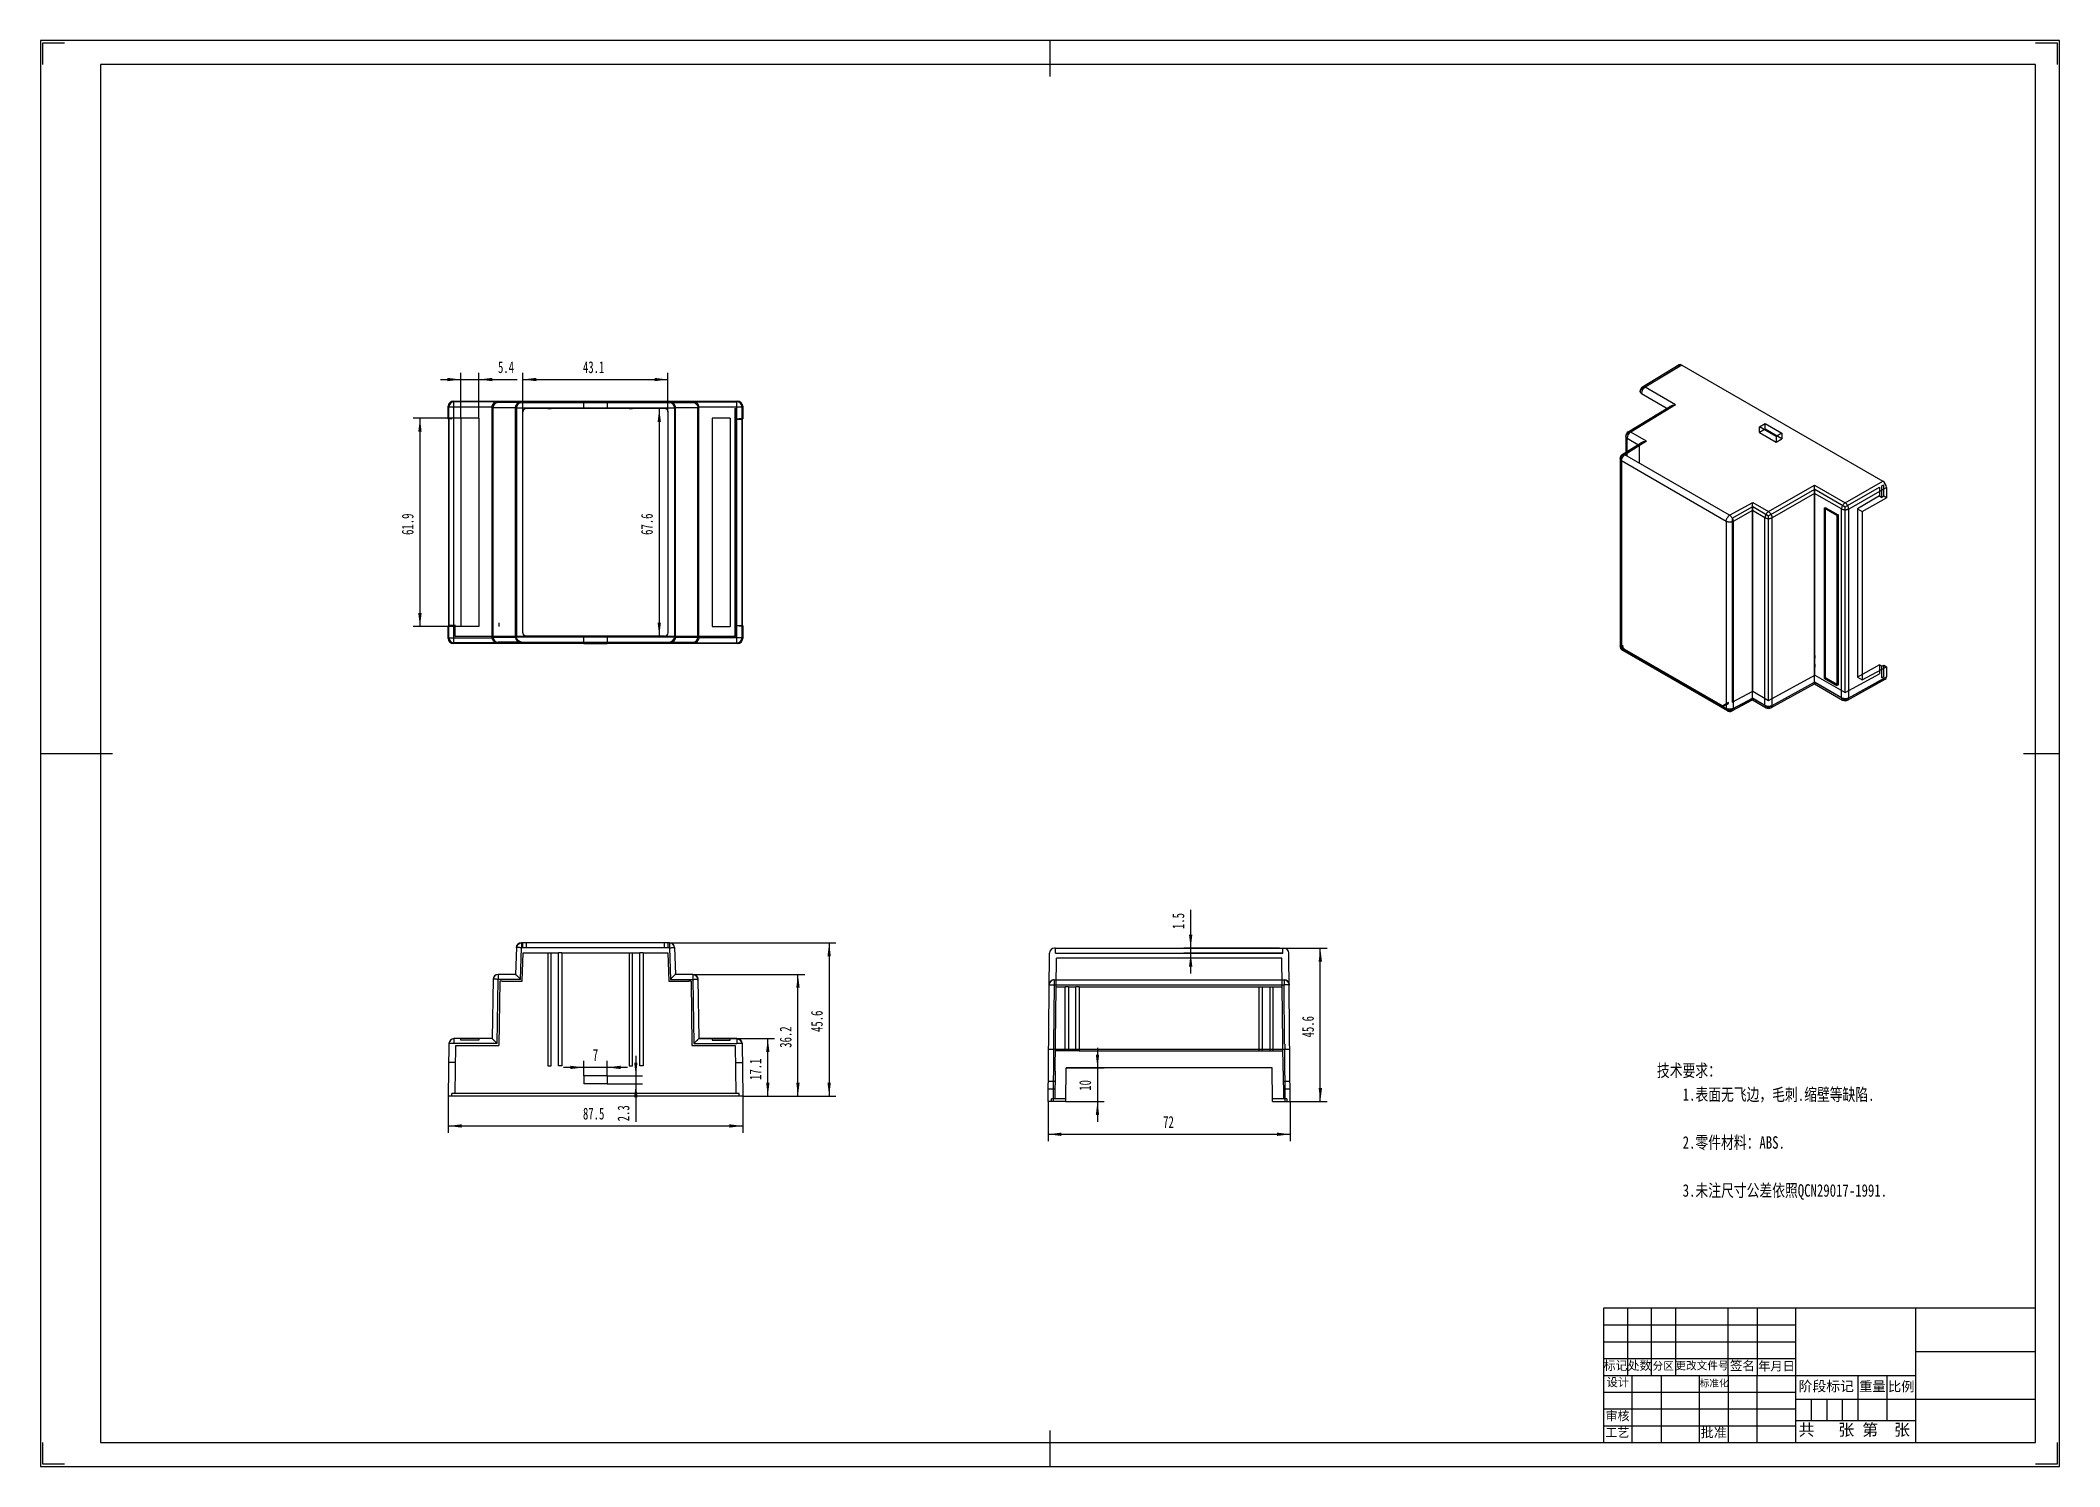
# Model space of a CAD drawing. Header units: millimetres. Extents: x 704 to 1304, y -297 to 126.
import ezdxf

# ---------------------------------------------------------------- set-up
doc = ezdxf.new("R2010")
doc.units = ezdxf.units.MM
doc.layers.get('0').update_dxf_attribs({"lineweight": 0})
for name, color, linetype, lineweight in [('CAXA3', 7, 'Continuous', 25), ('CAXA4', 3, 'Continuous', 25), ('图框_内框线', 5, 'Continuous', 50), ('图框_外框线', 7, 'Continuous', 0), ('图框_标题栏文字', 6, 'Continuous', 0), ('图框_角线', 5, 'Continuous', 140)]:
    doc.layers.add(name, color=color, linetype=linetype, lineweight=lineweight)
doc.styles.add('UserTxtStyle1', font='', dxfattribs={"width": 0.75})
doc.styles.add('工程字', font='')
doc.styles.add('标准', font='', dxfattribs={"width": 0.667})
doc.styles.get('UserTxtStyle1').set_extended_font_data('SimSun')
doc.styles.get('工程字').set_extended_font_data('FangSong_GB2312')
doc.styles.get('标准').set_extended_font_data('FangSong_GB2312')
doc.dimstyles.new('标准', dxfattribs={"dimtxt": 3.5, "dimasz": 4, "dimexe": 2, "dimexo": 0, "dimtad": 1, "dimdsep": 46, "dimtxsty": '标准', "dimcen": 0, "dimdle": 6, "dimazin": 2, "dimtfac": 1, "dimtdec": 3, "dimtmove": 0, "dimatfit": 3, "dimfxl": 0, "dimtolj": 1, "dimtzin": 0, "dimarcsym": 0})

msp = doc.modelspace()

# ---------------------------------------------------------------- texts
at = {"color": 0, "linetype": 'Continuous', "lineweight": 25, "char_height": 3.71614, "attachment_point": 1, "style": 'UserTxtStyle1'}
for s, insert in [('\\fSimSun|b0|i0|p34;技术要求：', (1183.92, -177.778)), ('\\fSimSun|b0|i0|p34;1.表面无飞边，毛刺.缩壁等缺陷.', (1191.572, -184.906)), ('\\fSimSun|b0|i0|p34;2.零件材料：ABS.', (1191.572, -199.161)), ('\\fSimSun|b0|i0|p34;3.未注尺寸公差依照QCN29017-1991.', (1191.572, -213.416))]:
    msp.add_mtext(s, dxfattribs=dict(at, insert=insert))
at = {"layer": '图框_标题栏文字', "color": 0, "linetype": 'Continuous', "lineweight": 25, "attachment_point": 1, "style": '工程字'}
for s, insert, char_height in [('\\fFangSong_GB2312|b0|i0|p34;标记', (1168.078, -266.022), 2.59095), ('\\fFangSong_GB2312|b0|i0|p34;处数', (1175.235, -266.02), 2.58189), ('\\fFangSong_GB2312|b0|i0|p34;分区', (1182.636, -266.247), 2.31214), ('\\fFangSong_GB2312|b0|i0|p34;更改文件号', (1189.392, -266.156), 2.32031), ('\\fFangSong_GB2312|b0|i0|p34;签名', (1205.602, -265.971), 2.72362), ('\\fFangSong_GB2312|b0|i0|p34;年月日', (1214.018, -266.123), 2.6632), ('\\fFangSong_GB2312|b0|i0|p34;设计', (1168.98, -271.047), 2.45002), ('\\fFangSong_GB2312|b0|i0|p34;标准化', (1196.645, -271.512), 2.03993), ('\\fFangSong_GB2312|b0|i0|p34;阶段标记', (1225.992, -271.924), 3.02236), ('\\fFangSong_GB2312|b0|i0|p34;重量', (1244.005, -272.041), 2.8831), ('\\fFangSong_GB2312|b0|i0|p34;比例', (1252.584, -272.089), 2.88652), ('\\fFangSong_GB2312|b0|i0|p34;审核', (1168.639, -280.976), 2.62082), ('\\fFangSong_GB2312|b0|i0|p34;工艺', (1168.567, -285.92), 2.62082), ('\\fFangSong_GB2312|b0|i0|p34;批准', (1196.908, -285.774), 2.85479), ('\\fFangSong_GB2312|b0|i0|p34;共   张 第  张', (1226.004, -284.654), 3.47146)]:
    msp.add_mtext(s, dxfattribs=dict(at, insert=insert, char_height=char_height))

# ---------------------------------------------------------------- blocks, each defined once
blk = doc.blocks.new('*CAXBLOCK01')
at = {"layer": 'CAXA4', "linetype": 'Continuous', "lineweight": 25}
for points in [[(816.33, 14.2), (815.83, 10.2), (816.83, 10.2)], [(816.33, -47.7), (815.83, -43.7), (816.83, -43.7)]]:
    blk.add_hatch(color=0, dxfattribs=at).paths.add_polyline_path(points, flags=0)
at = {"layer": 'CAXA4', "color": 0, "linetype": 'Continuous', "lineweight": 25}
for p, q in [((828.44, 14.2), (814.33, 14.2)), ((816.33, 14.2), (816.33, -47.7)), ((828.44, -47.7), (814.33, -47.7))]:
    blk.add_line(p, q, dxfattribs=at)
at = {"layer": 'CAXA4', "color": 0, "linetype": 'Continuous', "lineweight": 25, "insert": (810.91, -20.47), "char_height": 3.5, "attachment_point": 1, "rotation": 90, "style": '标准'}
blk.add_mtext('\\fFangSong_GB2312|b0|i0|p34;61.9', dxfattribs=at)
blk = doc.blocks.new('*CAXBLOCK12')
at = {"layer": 'CAXA4', "linetype": 'Continuous', "lineweight": 25}
for points in [[(828.44, 25.7), (824.44, 25.2), (824.44, 26.2)], [(833.84, 25.7), (837.84, 25.2), (837.84, 26.2)]]:
    blk.add_hatch(color=0, dxfattribs=at).paths.add_polyline_path(points, flags=0)
at = {"layer": 'CAXA4', "color": 0, "linetype": 'Continuous', "lineweight": 25}
for p, q in [((822.44, 25.7), (845.19, 25.7)), ((828.44, 14.2), (828.44, 27.7)), ((833.84, 14.2), (833.84, 27.7))]:
    blk.add_line(p, q, dxfattribs=at)
at = {"layer": 'CAXA4', "color": 0, "linetype": 'Continuous', "lineweight": 25, "insert": (839.52, 31.12), "char_height": 3.5, "attachment_point": 1, "style": '标准'}
blk.add_mtext('\\fFangSong_GB2312|b0|i0|p34;5.4', dxfattribs=at)
blk = doc.blocks.new('*CAXBLOCK23')
at = {"layer": 'CAXA4', "linetype": 'Continuous', "lineweight": 25}
for points in [[(846.94, 25.7), (850.94, 25.2), (850.94, 26.2)], [(890.04, 25.7), (886.04, 25.2), (886.04, 26.2)]]:
    blk.add_hatch(color=0, dxfattribs=at).paths.add_polyline_path(points, flags=0)
at = {"layer": 'CAXA4', "color": 0, "linetype": 'Continuous', "lineweight": 25}
for p, q in [((846.94, 16.05), (846.94, 27.7)), ((846.94, 25.7), (890.04, 25.7)), ((890.04, 16.05), (890.04, 27.7))]:
    blk.add_line(p, q, dxfattribs=at)
at = {"layer": 'CAXA4', "color": 0, "linetype": 'Continuous', "lineweight": 25, "insert": (864.77, 31.12), "char_height": 3.5, "attachment_point": 1, "style": '标准'}
blk.add_mtext('\\fFangSong_GB2312|b0|i0|p34;43.1', dxfattribs=at)
blk = doc.blocks.new('*CAXBLOCK34')
at = {"layer": 'CAXA4', "linetype": 'Continuous', "lineweight": 25}
for points in [[(887.44, 17.05), (886.94, 13.05), (887.94, 13.05)], [(887.44, -50.55), (886.94, -46.55), (887.94, -46.55)]]:
    blk.add_hatch(color=0, dxfattribs=at).paths.add_polyline_path(points, flags=0)
at = {"layer": 'CAXA4', "color": 0, "linetype": 'Continuous', "lineweight": 25}
for p, q in [((889.04, 17.05), (885.44, 17.05)), ((887.44, 17.05), (887.44, -50.55)), ((889.04, -50.55), (885.44, -50.55))]:
    blk.add_line(p, q, dxfattribs=at)
at = {"layer": 'CAXA4', "color": 0, "linetype": 'Continuous', "lineweight": 25, "insert": (882.02, -20.47), "char_height": 3.5, "attachment_point": 1, "rotation": 90, "style": '标准'}
blk.add_mtext('\\fFangSong_GB2312|b0|i0|p34;67.6', dxfattribs=at)
blk = doc.blocks.new('*CAXBLOCK45')
at = {"layer": 'CAXA4', "linetype": 'Continuous', "lineweight": 25}
for points in [[(919.7, -170.16), (920.2, -174.16), (919.2, -174.16)], [(919.7, -187.26), (920.2, -183.26), (919.2, -183.26)]]:
    blk.add_hatch(color=0, dxfattribs=at).paths.add_polyline_path(points, flags=0)
at = {"layer": 'CAXA4', "color": 0, "linetype": 'Continuous', "lineweight": 25}
for p, q in [((899.19, -170.16), (921.7, -170.16)), ((919.7, -187.26), (919.7, -170.16)), ((912.24, -187.26), (921.7, -187.26))]:
    blk.add_line(p, q, dxfattribs=at)
at = {"layer": 'CAXA4', "color": 0, "linetype": 'Continuous', "lineweight": 25, "insert": (914.28, -182.43), "char_height": 3.5, "attachment_point": 1, "rotation": 90, "style": '标准'}
blk.add_mtext('\\fFangSong_GB2312|b0|i0|p34;17.1', dxfattribs=at)
blk = doc.blocks.new('*CAXBLOCK56')
at = {"layer": 'CAXA4', "linetype": 'Continuous', "lineweight": 25}
for points in [[(928.66, -151.06), (929.16, -155.06), (928.16, -155.06)], [(928.66, -187.26), (929.16, -183.26), (928.16, -183.26)]]:
    blk.add_hatch(color=0, dxfattribs=at).paths.add_polyline_path(points, flags=0)
at = {"layer": 'CAXA4', "color": 0, "linetype": 'Continuous', "lineweight": 25}
for p, q in [((897.44, -151.06), (930.66, -151.06)), ((928.66, -187.26), (928.66, -151.06)), ((912.24, -187.26), (930.66, -187.26))]:
    blk.add_line(p, q, dxfattribs=at)
at = {"layer": 'CAXA4', "color": 0, "linetype": 'Continuous', "lineweight": 25, "insert": (923.24, -172.88), "char_height": 3.5, "attachment_point": 1, "rotation": 90, "style": '标准'}
blk.add_mtext('\\fFangSong_GB2312|b0|i0|p34;36.2', dxfattribs=at)
blk = doc.blocks.new('*CAXBLOCK67')
at = {"layer": 'CAXA4', "linetype": 'Continuous', "lineweight": 25}
for points in [[(937.93, -141.66), (937.43, -145.66), (938.43, -145.66)], [(937.93, -187.26), (937.43, -183.26), (938.43, -183.26)]]:
    blk.add_hatch(color=0, dxfattribs=at).paths.add_polyline_path(points, flags=0)
at = {"layer": 'CAXA4', "color": 0, "linetype": 'Continuous', "lineweight": 25}
for p, q in [((890.49, -141.66), (939.93, -141.66)), ((937.93, -141.66), (937.93, -187.26)), ((912.24, -187.26), (939.93, -187.26))]:
    blk.add_line(p, q, dxfattribs=at)
at = {"layer": 'CAXA4', "color": 0, "linetype": 'Continuous', "lineweight": 25, "insert": (932.51, -168.18), "char_height": 3.5, "attachment_point": 1, "rotation": 90, "style": '标准'}
blk.add_mtext('\\fFangSong_GB2312|b0|i0|p34;45.6', dxfattribs=at)
blk = doc.blocks.new('*CAXBLOCK78')
at = {"layer": 'CAXA4', "linetype": 'Continuous', "lineweight": 25}
for points in [[(824.74, -196.11), (828.74, -196.61), (828.74, -195.61)], [(912.24, -196.11), (908.24, -196.61), (908.24, -195.61)]]:
    blk.add_hatch(color=0, dxfattribs=at).paths.add_polyline_path(points, flags=0)
at = {"layer": 'CAXA4', "color": 0, "linetype": 'Continuous', "lineweight": 25}
for p, q in [((824.74, -187.26), (824.74, -198.11)), ((912.24, -187.26), (912.24, -198.11)), ((824.74, -196.11), (912.24, -196.11))]:
    blk.add_line(p, q, dxfattribs=at)
at = {"layer": 'CAXA4', "color": 0, "linetype": 'Continuous', "lineweight": 25, "insert": (864.77, -190.69), "char_height": 3.5, "attachment_point": 1, "style": '标准'}
blk.add_mtext('\\fFangSong_GB2312|b0|i0|p34;87.5', dxfattribs=at)
blk = doc.blocks.new('*CAXBLOCK89')
at = {"layer": 'CAXA4', "linetype": 'Continuous', "lineweight": 25}
for points in [[(864.99, -178.71), (860.99, -178.21), (860.99, -179.21)], [(871.99, -178.71), (875.99, -178.21), (875.99, -179.21)]]:
    blk.add_hatch(color=0, dxfattribs=at).paths.add_polyline_path(points, flags=0)
at = {"layer": 'CAXA4', "color": 0, "linetype": 'Continuous', "lineweight": 25}
for p, q in [((877.99, -178.71), (858.99, -178.71)), ((864.99, -181.26), (864.99, -176.71)), ((871.99, -181.26), (871.99, -176.71))]:
    blk.add_line(p, q, dxfattribs=at)
at = {"layer": 'CAXA4', "color": 0, "linetype": 'Continuous', "lineweight": 25, "insert": (867.69, -173.29), "char_height": 3.5, "attachment_point": 1, "style": '标准'}
blk.add_mtext('\\fFangSong_GB2312|b0|i0|p34;7', dxfattribs=at)
blk = doc.blocks.new('*CAXBLOCK910')
at = {"layer": 'CAXA4', "linetype": 'Continuous', "lineweight": 25}
for points in [[(880.48, -181.26), (879.98, -177.26), (880.98, -177.26)], [(880.48, -183.56), (879.98, -187.56), (880.98, -187.56)]]:
    blk.add_hatch(color=0, dxfattribs=at).paths.add_polyline_path(points, flags=0)
at = {"layer": 'CAXA4', "color": 0, "linetype": 'Continuous', "lineweight": 25}
for p, q in [((880.48, -175.26), (880.48, -194.91)), ((871.99, -181.26), (882.48, -181.26)), ((871.99, -183.56), (882.48, -183.56))]:
    blk.add_line(p, q, dxfattribs=at)
at = {"layer": 'CAXA4', "color": 0, "linetype": 'Continuous', "lineweight": 25, "insert": (875.06, -194.73), "char_height": 3.5, "attachment_point": 1, "rotation": 90, "style": '标准'}
blk.add_mtext('\\fFangSong_GB2312|b0|i0|p34;2.3', dxfattribs=at)
blk = doc.blocks.new('*CAXBLOCK1011')
at = {"layer": 'CAXA4', "linetype": 'Continuous', "lineweight": 25}
for points in [[(1017.67, -178.88), (1017.17, -174.88), (1018.17, -174.88)], [(1017.67, -188.88), (1017.17, -192.88), (1018.17, -192.88)]]:
    blk.add_hatch(color=0, dxfattribs=at).paths.add_polyline_path(points, flags=0)
at = {"layer": 'CAXA4', "color": 0, "linetype": 'Continuous', "lineweight": 25}
for p, q in [((1017.67, -172.88), (1017.67, -194.88)), ((1008.32, -178.88), (1019.67, -178.88)), ((1008.22, -188.88), (1019.67, -188.88))]:
    blk.add_line(p, q, dxfattribs=at)
at = {"layer": 'CAXA4', "color": 0, "linetype": 'Continuous', "lineweight": 25, "insert": (1012.25, -185.65), "char_height": 3.5, "attachment_point": 1, "rotation": 90, "style": '标准'}
blk.add_mtext('\\fFangSong_GB2312|b0|i0|p34;10', dxfattribs=at)
blk = doc.blocks.new('*CAXBLOCK1112')
at = {"layer": 'CAXA4', "linetype": 'Continuous', "lineweight": 25}
for points in [[(1002.97, -198.59), (1006.97, -199.09), (1006.97, -198.09)], [(1074.97, -198.59), (1070.97, -199.09), (1070.97, -198.09)]]:
    blk.add_hatch(color=0, dxfattribs=at).paths.add_polyline_path(points, flags=0)
at = {"layer": 'CAXA4', "color": 0, "linetype": 'Continuous', "lineweight": 25}
for p, q in [((1002.97, -188.88), (1002.97, -200.59)), ((1074.97, -188.88), (1074.97, -200.59)), ((1002.97, -198.59), (1074.97, -198.59))]:
    blk.add_line(p, q, dxfattribs=at)
at = {"layer": 'CAXA4', "color": 0, "linetype": 'Continuous', "lineweight": 25, "insert": (1037.19, -193.17), "char_height": 3.5, "attachment_point": 1, "style": '标准'}
blk.add_mtext('\\fFangSong_GB2312|b0|i0|p34;72', dxfattribs=at)
blk = doc.blocks.new('*CAXBLOCK1213')
at = {"layer": 'CAXA4', "linetype": 'Continuous', "lineweight": 25}
for points in [[(1083.89, -143.28), (1084.39, -147.28), (1083.39, -147.28)], [(1083.89, -188.88), (1084.39, -184.88), (1083.39, -184.88)]]:
    blk.add_hatch(color=0, dxfattribs=at).paths.add_polyline_path(points, flags=0)
at = {"layer": 'CAXA4', "color": 0, "linetype": 'Continuous', "lineweight": 25}
for p, q in [((1071.77, -143.28), (1085.89, -143.28)), ((1083.89, -188.88), (1083.89, -143.28)), ((1074.97, -188.88), (1085.89, -188.88))]:
    blk.add_line(p, q, dxfattribs=at)
at = {"layer": 'CAXA4', "color": 0, "linetype": 'Continuous', "lineweight": 25, "insert": (1078.47, -169.8), "char_height": 3.5, "attachment_point": 1, "rotation": 90, "style": '标准'}
blk.add_mtext('\\fFangSong_GB2312|b0|i0|p34;45.6', dxfattribs=at)
blk = doc.blocks.new('*CAXBLOCK1314')
at = {"layer": 'CAXA4', "linetype": 'Continuous', "lineweight": 25}
for points in [[(1045.37, -143.28), (1045.87, -139.28), (1044.87, -139.28)], [(1045.37, -144.78), (1045.87, -148.78), (1044.87, -148.78)]]:
    blk.add_hatch(color=0, dxfattribs=at).paths.add_polyline_path(points, flags=0)
at = {"layer": 'CAXA4', "color": 0, "linetype": 'Continuous', "lineweight": 25}
for p, q in [((1045.37, -150.78), (1045.37, -131.93)), ((1071.77, -143.28), (1043.37, -143.28)), ((1072.77, -144.78), (1043.37, -144.78))]:
    blk.add_line(p, q, dxfattribs=at)
at = {"layer": 'CAXA4', "color": 0, "linetype": 'Continuous', "lineweight": 25, "insert": (1039.95, -137.6), "char_height": 3.5, "attachment_point": 1, "rotation": 90, "style": '标准'}
blk.add_mtext('\\fFangSong_GB2312|b0|i0|p34;1.5', dxfattribs=at)

# ---------------------------------------------------------------- dimensions: what is measured, and where the dimension line sits
at = {"layer": 'CAXA4'}
for base, p1, p2, text, picture, middle in [((842.266, 25.695), (828.443, 14.203), (833.843, 14.203), '\\fFangSong_GB2312;5.4', '*CAXBLOCK12', (842.266, 28.718)), ((868.493, -178.71), (871.993, -181.26), (864.993, -181.26), '\\fFangSong_GB2312;7', '*CAXBLOCK89', (868.493, -175.687)), ((868.493, -196.107), (824.743, -187.26), (912.243, -187.26), '\\fFangSong_GB2312;87.5', '*CAXBLOCK78', (868.493, -193.085)), ((1038.966, -198.592), (1002.966, -188.876), (1074.966, -188.876), '\\fFangSong_GB2312;72', '*CAXBLOCK1112', (1038.966, -195.57))]:
    dim = msp.add_linear_dim(base=base, p1=p1, p2=p2, text=text, dimstyle='标准', dxfattribs=at)
    dim.commit()
    dim.dimension.update_dxf_attribs({"geometry": picture, "text_midpoint": middle})
for base, p1, p2, angle, text, picture, middle in [((868.493, 25.695), (846.943, 16.053), (890.043, 16.053), 180, '\\fFangSong_GB2312;43.1', '*CAXBLOCK23', (868.493, 28.718)), ((816.335, -16.747), (828.443, 14.203), (828.443, -47.697), 90, '\\fFangSong_GB2312;61.9', '*CAXBLOCK01', (813.312, -16.747)), ((887.44, -16.747), (889.043, 17.053), (889.043, -50.547), 270, '\\fFangSong_GB2312;67.6', '*CAXBLOCK34', (884.418, -16.747)), ((1045.37, -134.852), (1072.766, -144.776), (1071.766, -143.276), 90, '\\fFangSong_GB2312;1.5', '*CAXBLOCK1314', (1042.347, -134.852)), ((937.93, -164.46), (890.492, -141.66), (912.243, -187.26), 270, '\\fFangSong_GB2312;45.6', '*CAXBLOCK67', (934.907, -164.46)), ((1083.886, -166.076), (1074.966, -188.876), (1071.766, -143.276), 90, '\\fFangSong_GB2312;45.6', '*CAXBLOCK1213', (1080.864, -166.076)), ((928.658, -169.16), (912.243, -187.26), (897.442, -151.06), 270, '\\fFangSong_GB2312;36.2', '*CAXBLOCK56', (925.636, -169.16)), ((919.703, -178.71), (912.243, -187.26), (899.192, -170.16), 270, '\\fFangSong_GB2312;17.1', '*CAXBLOCK45', (916.68, -178.71)), ((1017.67, -183.876), (1008.316, -178.876), (1008.216, -188.876), 270, '\\fFangSong_GB2312;10', '*CAXBLOCK1011', (1014.648, -183.876)), ((880.476, -191.983), (871.993, -181.26), (871.993, -183.56), 90, '\\fFangSong_GB2312;2.3', '*CAXBLOCK910', (877.453, -191.983))]:
    dim = msp.add_linear_dim(base=base, p1=p1, p2=p2, angle=angle, text=text, dimstyle='标准', dxfattribs=at)
    dim.commit()
    dim.dimension.update_dxf_attribs({"geometry": picture, "text_midpoint": middle})

# ---------------------------------------------------------------- linework, layer by layer
at = {"color": 0, "linetype": 'Continuous', "lineweight": 25}
for p, q in [((1190.525, 30.05), (1179.619, 23.46)), ((1190.223, 29.369), (1179.321, 22.781)), ((1191.284, 29.981), (1180.384, 23.395)), ((1191.284, 29.981), (1251.035, -4.515)), ((826.242, 19.253), (826.443, 19.094)), ((826.242, 19.253), (910.743, 19.253)), ((826.443, -52.589), (826.443, 19.094)), ((839.271, 19.094), (826.443, 19.094)), ((839.271, 19.094), (839.543, 18.9)), ((846.196, 18.9), (839.543, 18.9)), ((846.196, 18.9), (846.493, 18.805)), ((890.492, 18.805), (846.493, 18.805)), ((864.993, 17.142), (864.993, 19.215)), ((864.993, 19.215), (871.993, 19.215)), ((871.993, 19.192), (864.993, 19.192)), ((871.993, 19.215), (871.993, 17.142)), ((890.492, 18.805), (890.789, 18.9)), ((890.789, 18.9), (897.442, 18.9)), ((897.442, 18.9), (897.714, 19.094)), ((897.714, 19.094), (910.542, 19.094)), ((910.542, 19.094), (910.743, 19.253)), ((910.542, -52.589), (910.542, 19.094)), ((1189.455, 18.158), (1176.142, 10.091)), ((1179.334, 21.564), (1187.36, 16.931)), ((1189.455, 18.158), (1180.384, 23.395)), ((824.743, 14.003), (824.743, 17.753)), ((824.743, 17.753), (824.943, 17.594)), ((824.871, 13.903), (824.743, 14.003)), ((825.793, 14.003), (824.743, 14.003)), ((824.871, 13.903), (824.871, -47.397)), ((824.943, -51.089), (824.943, 17.594)), ((824.943, 17.594), (837.793, 17.594)), ((828.443, 14.203), (828.443, -47.697)), ((833.843, 14.203), (828.443, 14.203)), ((833.843, 14.203), (833.843, -47.697)), ((837.793, -51.089), (837.793, 17.594)), ((837.793, 17.579), (838.043, 17.4)), ((838.043, -50.895), (838.043, 17.4)), ((838.043, 17.4), (844.743, 17.4)), ((844.743, -50.895), (844.743, 17.4)), ((844.743, 17.386), (844.994, 17.305)), ((844.994, 17.305), (844.994, -50.799)), ((844.994, 17.305), (891.991, 17.305)), ((846.943, -49.562), (846.943, 16.053)), ((889.043, 17.053), (847.943, 17.053)), ((854.293, 17.111), (855.293, 17.111)), ((858.493, 17.111), (857.493, 17.111)), ((871.993, 17.165), (864.993, 17.165)), ((864.993, 17.142), (871.993, 17.142)), ((878.493, 17.111), (879.493, 17.111)), ((882.693, 17.111), (881.693, 17.111)), ((890.043, -49.547), (890.043, 16.053)), ((892.243, 17.386), (891.991, 17.305)), ((891.991, 17.305), (891.991, -50.799)), ((892.242, 17.4), (898.942, 17.4)), ((892.243, -50.895), (892.243, 17.4)), ((899.193, 17.579), (898.942, 17.4)), ((898.942, -50.895), (898.942, 17.4)), ((899.192, 17.594), (912.042, 17.594)), ((899.193, -51.089), (899.193, 17.594)), ((908.543, 14.203), (903.143, 14.203)), ((903.143, 14.203), (903.143, -47.697)), ((908.543, 14.203), (908.543, -47.697)), ((909.999, 17.05), (910.182, 17.195)), ((909.999, -50.544), (909.999, 17.05)), ((910.182, 13.995), (910.064, 13.903)), ((910.064, 13.903), (912.114, 13.903)), ((910.064, 13.903), (910.064, -47.397)), ((910.182, 17.195), (910.182, 13.995)), ((910.182, 13.995), (911.193, 13.995)), ((912.243, 14.003), (911.193, 14.003)), ((912.243, 17.753), (912.042, 17.594)), ((912.042, -51.089), (912.042, 17.594)), ((912.114, 13.903), (912.243, 14.003)), ((912.114, 13.903), (912.114, -47.397)), ((912.243, 17.753), (912.243, 14.003)), ((1187.36, 16.918), (1175.077, 9.476)), ((1187.978, 17.716), (1175.405, 10.099)), ((1214.442, 11.662), (1216.068, 12.62)), ((1216.068, 10.947), (1216.068, 12.62)), ((1216.068, 12.62), (1221.018, 9.763)), ((1178.768, 6.125), (1173.327, 2.712)), ((1173.623, 3.39), (1179.344, 6.978)), ((1180.846, 7.375), (1174.41, 3.338)), ((1174.714, 8.875), (1174.714, 3.162)), ((1175.092, 8.26), (1178.768, 6.137)), ((1175.092, 2.944), (1175.092, 8.26)), ((1180.846, 7.375), (1176.142, 10.091)), ((1178.768, 0.822), (1178.768, 6.137)), ((1214.442, 9.988), (1214.442, 11.662)), ((1219.392, 8.805), (1214.442, 11.662)), ((1216.068, 10.947), (1214.442, 9.988)), ((1214.442, 9.988), (1219.392, 7.131)), ((1221.018, 8.089), (1216.068, 10.947)), ((1221.018, 9.763), (1219.392, 8.805)), ((1219.392, 8.805), (1219.392, 7.131)), ((1219.392, 7.131), (1221.018, 8.089)), ((1221.018, 9.763), (1221.018, 8.089)), ((1172.98, 2.124), (1172.98, -53.483)), ((1173.327, 2.712), (1173.327, -52.895)), ((1173.36, 1.507), (1173.36, -54.1)), ((1205.521, -14.624), (1174.41, 3.338)), ((1217.083, -13.546), (1230.78, -5.701)), ((1230.78, -5.701), (1239.852, -10.938)), ((1239.852, -10.938), (1251.035, -4.515)), ((1250.787, -5.883), (1251.353, -5.556)), ((1250.787, -9.319), (1250.787, -5.883)), ((1251.353, -8.986), (1251.353, -5.556)), ((1205.521, -14.624), (1212.378, -10.83)), ((1212.378, -10.83), (1217.083, -13.546)), ((1217.099, -14.763), (1230.797, -6.918)), ((1230.776, -8.148), (1218.139, -15.385)), ((1230.776, -64.215), (1230.776, -8.135)), ((1238.802, -12.769), (1230.776, -8.135)), ((1230.797, -9.283), (1230.797, -6.918)), ((1230.797, -6.918), (1239.867, -12.155)), ((1230.797, -10.1), (1230.797, -9.283)), ((1230.797, -11.896), (1230.797, -10.1)), ((1230.797, -12.713), (1230.797, -11.896)), ((1239.867, -12.155), (1250.073, -6.294)), ((1252.096, -6.352), (1240.909, -12.777)), ((1250.073, -8.906), (1243.484, -12.689)), ((1244.934, -13.526), (1252.096, -9.414)), ((1250.073, -6.294), (1250.073, -8.906)), ((1250.073, -8.906), (1250.787, -9.319)), ((1251.353, -8.986), (1250.787, -9.319)), ((1252.096, -9.414), (1251.353, -8.986)), ((1252.096, -6.352), (1252.096, -9.414)), ((1204.471, -16.455), (1204.471, -72.062)), ((1206.237, -15.461), (1212.401, -12.051)), ((1206.237, -15.461), (1206.237, -70.195)), ((1212.356, -13.266), (1206.559, -16.474)), ((1206.559, -16.474), (1206.559, -72.081)), ((1212.356, -69.017), (1212.356, -13.254)), ((1216.033, -15.377), (1212.356, -13.254)), ((1212.401, -66.925), (1212.401, -12.051)), ((1212.401, -12.051), (1217.099, -14.763)), ((1216.033, -71.14), (1216.033, -15.377)), ((1217.099, -69.637), (1217.099, -14.763)), ((1218.139, -71.148), (1218.139, -15.385)), ((1230.797, -56.314), (1230.797, -12.713)), ((1233.569, -12.517), (1233.923, -12.313)), ((1233.569, -12.517), (1233.569, -63.059)), ((1237.388, -14.722), (1233.569, -12.517)), ((1233.923, -12.313), (1233.923, -62.854)), ((1233.923, -12.313), (1237.741, -14.517)), ((1237.741, -14.517), (1237.388, -14.722)), ((1237.388, -14.722), (1237.388, -65.263)), ((1237.741, -14.517), (1237.741, -65.059)), ((1238.802, -68.849), (1238.802, -12.769)), ((1239.867, -67.345), (1239.867, -12.155)), ((1240.909, -68.856), (1240.909, -12.777)), ((1243.484, -12.689), (1244.934, -13.526)), ((1243.484, -12.689), (1243.484, -62.741)), ((1244.934, -13.526), (1244.934, -63.578)), ((824.871, -47.397), (824.743, -47.497)), ((824.743, -51.247), (824.743, -47.497)), ((824.743, -47.497), (825.793, -47.497)), ((826.921, -47.397), (824.871, -47.397)), ((826.803, -47.489), (825.793, -47.489)), ((826.803, -47.489), (826.921, -47.397)), ((826.803, -50.689), (826.803, -47.489)), ((833.843, -47.697), (828.443, -47.697)), ((839.814, -46.647), (839.814, -47.647)), ((903.143, -47.697), (908.543, -47.697)), ((910.064, -47.397), (912.114, -47.397)), ((910.182, -47.489), (910.064, -47.397)), ((911.193, -47.489), (910.182, -47.489)), ((910.182, -47.489), (910.182, -50.689)), ((911.193, -47.497), (912.243, -47.497)), ((912.114, -47.397), (912.243, -47.497)), ((912.243, -47.497), (912.243, -51.247)), ((824.943, -51.089), (824.743, -51.247)), ((824.943, -51.089), (837.793, -51.089)), ((826.242, -52.747), (826.443, -52.589)), ((910.743, -52.747), (826.242, -52.747)), ((839.271, -52.589), (826.443, -52.589)), ((826.803, -50.689), (826.986, -50.544)), ((910.182, -50.689), (826.803, -50.689)), ((838.043, -50.895), (837.793, -51.074)), ((838.043, -50.895), (844.743, -50.895)), ((839.271, -52.589), (839.543, -52.395)), ((846.196, -52.395), (839.543, -52.395)), ((844.994, -50.799), (844.743, -50.88)), ((844.994, -50.799), (891.991, -50.799)), ((846.196, -52.395), (846.493, -52.299)), ((846.493, -52.299), (890.492, -52.299)), ((889.043, -50.547), (847.943, -50.547)), ((854.293, -50.606), (855.293, -50.606)), ((858.493, -50.606), (857.493, -50.606)), ((864.993, -50.636), (871.993, -50.636)), ((864.993, -52.71), (864.993, -50.636)), ((871.993, -50.659), (864.993, -50.659)), ((871.993, -52.686), (864.993, -52.686)), ((864.993, -52.71), (871.993, -52.71)), ((871.993, -50.636), (871.993, -52.71)), ((878.493, -50.606), (879.493, -50.606)), ((882.693, -50.606), (881.693, -50.606)), ((890.492, -52.299), (890.789, -52.395)), ((890.789, -52.395), (897.442, -52.395)), ((891.991, -50.799), (892.243, -50.88)), ((892.242, -50.895), (898.942, -50.895)), ((897.442, -52.395), (897.714, -52.589)), ((897.714, -52.589), (910.542, -52.589)), ((898.942, -50.895), (899.193, -51.074)), ((912.042, -51.089), (899.192, -51.089)), ((909.999, -50.544), (910.182, -50.689)), ((910.542, -52.589), (910.743, -52.747)), ((912.042, -51.089), (912.243, -51.247)), ((1173.36, -54.1), (1204.471, -72.062)), ((1173.703, -54.733), (1204.815, -72.695)), ((1203.447, -71.264), (1174.384, -54.486)), ((1174.41, -54.718), (1205.521, -72.68)), ((1230.797, -56.314), (1230.797, -57.13)), ((1230.797, -58.927), (1230.797, -57.13)), ((1230.797, -58.927), (1230.797, -59.743)), ((1230.797, -62.109), (1230.797, -59.743)), ((1250.073, -59.108), (1243.484, -62.741)), ((1244.934, -63.578), (1252.096, -59.629)), ((1250.787, -59.521), (1250.073, -59.108)), ((1250.073, -59.108), (1250.073, -61.721)), ((1250.787, -59.521), (1251.353, -59.201)), ((1250.787, -62.957), (1250.787, -59.521)), ((1251.353, -59.201), (1252.096, -59.629)), ((1251.353, -62.63), (1251.353, -59.201)), ((1252.096, -59.629), (1252.096, -62.691)), ((1217.083, -71.758), (1230.78, -64.23)), ((1217.099, -69.637), (1230.797, -62.109)), ((1217.816, -71.842), (1230.778, -64.718)), ((1218.139, -71.148), (1230.776, -64.203)), ((1230.769, -64.718), (1239.112, -69.535)), ((1238.802, -68.849), (1230.776, -64.215)), ((1230.78, -64.23), (1239.852, -69.467)), ((1230.797, -62.109), (1239.867, -67.345)), ((1233.569, -63.059), (1233.923, -62.854)), ((1233.569, -63.059), (1237.388, -65.263)), ((1233.923, -62.854), (1237.741, -65.059)), ((1237.741, -65.059), (1237.388, -65.263)), ((1239.852, -69.467), (1251.035, -63.304)), ((1239.867, -67.345), (1250.073, -61.721)), ((1240.586, -69.55), (1251.776, -63.383)), ((1240.909, -68.856), (1252.096, -62.691)), ((1243.484, -62.741), (1244.934, -63.578)), ((1251.353, -62.63), (1250.787, -62.957)), ((1205.214, -70.244), (1203.447, -71.264)), ((1205.007, -70.702), (1203.947, -71.314)), ((1205.521, -72.68), (1212.378, -69.042)), ((1206.199, -72.721), (1212.329, -69.469)), ((1206.237, -70.195), (1212.401, -66.925)), ((1206.559, -72.081), (1212.356, -69.005)), ((1212.354, -69.523), (1216.344, -71.826)), ((1216.033, -71.14), (1212.356, -69.017)), ((1212.378, -69.042), (1217.083, -71.758)), ((1212.401, -66.925), (1217.099, -69.637)), ((844.994, -143.112), (844.743, -151.06)), ((846.196, -152.544), (846.493, -143.144)), ((846.493, -141.66), (846.493, -143.144)), ((846.943, -141.66), (846.493, -141.66)), ((890.492, -143.144), (846.493, -143.144)), ((846.943, -143.16), (846.943, -141.66)), ((847.943, -141.66), (846.943, -141.66)), ((890.043, -143.16), (846.943, -143.16)), ((847.943, -143.16), (847.943, -141.66)), ((890.492, -141.66), (847.943, -141.66)), ((889.043, -143.16), (889.043, -141.66)), ((890.043, -143.16), (890.043, -141.66)), ((890.492, -141.66), (890.492, -143.144)), ((890.492, -143.144), (890.789, -152.544)), ((891.991, -143.112), (892.243, -151.06)), ((1005.166, -143.276), (1004.914, -143.276)), ((1005.166, -144.776), (1005.166, -143.276)), ((1005.166, -143.276), (1071.766, -143.276)), ((1071.766, -143.276), (1073.018, -143.276)), ((1072.766, -144.776), (1072.766, -143.276)), ((846.729, -153.11), (846.996, -144.66)), ((846.996, -144.66), (854.293, -144.66)), ((854.293, -144.66), (854.293, -178.26)), ((854.293, -144.66), (855.293, -144.66)), ((855.293, -178.26), (855.293, -144.66)), ((855.293, -144.66), (857.493, -144.66)), ((857.493, -178.26), (857.493, -144.66)), ((858.493, -144.66), (857.493, -144.66)), ((858.493, -144.66), (858.493, -178.26)), ((858.493, -144.66), (878.493, -144.66)), ((878.493, -144.66), (878.493, -178.26)), ((878.493, -144.66), (879.493, -144.66)), ((879.493, -178.26), (879.493, -144.66)), ((879.493, -144.66), (881.693, -144.66)), ((881.693, -178.26), (881.693, -144.66)), ((882.693, -144.66), (881.693, -144.66)), ((882.693, -144.66), (882.693, -178.26)), ((882.693, -144.66), (889.989, -144.66)), ((889.989, -144.66), (890.256, -153.11)), ((1002.966, -188.876), (1003.414, -144.76)), ((1005.107, -179.876), (1005.449, -146.276)), ((1005.166, -144.776), (1072.766, -144.776)), ((1006.016, -146.276), (1005.449, -146.276)), ((1071.916, -146.276), (1006.016, -146.276)), ((1072.483, -146.276), (1071.916, -146.276)), ((1072.824, -179.876), (1072.483, -146.276)), ((1074.966, -188.876), (1074.518, -144.76)), ((838.043, -152.538), (837.793, -170.16)), ((839.271, -171.644), (839.543, -152.544)), ((839.543, -151.06), (839.543, -152.544)), ((844.743, -151.06), (839.543, -151.06)), ((846.196, -152.544), (839.543, -152.544)), ((840.085, -153.11), (839.814, -172.21)), ((840.793, -153.11), (840.085, -153.11)), ((840.793, -153.11), (846.729, -153.11)), ((890.256, -153.11), (896.193, -153.11)), ((890.789, -152.544), (897.442, -152.544)), ((897.442, -151.06), (892.242, -151.06)), ((896.9, -153.11), (896.193, -153.11)), ((896.9, -153.11), (897.171, -172.21)), ((897.442, -151.06), (897.442, -152.544)), ((897.442, -152.544), (897.714, -171.644)), ((898.942, -152.538), (899.193, -170.16)), ((1004.818, -154.154), (1004.639, -171.776)), ((1004.818, -152.676), (1004.818, -154.154)), ((1004.818, -152.676), (1073.113, -152.676)), ((1004.818, -154.154), (1073.113, -154.154)), ((1005.363, -154.726), (1008.066, -154.726)), ((1008.066, -173.826), (1008.066, -154.726)), ((1009.066, -154.726), (1008.066, -154.726)), ((1009.066, -154.726), (1009.066, -173.826)), ((1009.066, -154.726), (1011.266, -154.726)), ((1011.266, -173.826), (1011.266, -154.726)), ((1012.266, -154.726), (1011.266, -154.726)), ((1012.266, -154.726), (1012.266, -173.826)), ((1012.266, -154.726), (1065.666, -154.726)), ((1065.666, -154.726), (1066.666, -154.726)), ((1065.666, -154.726), (1065.666, -173.826)), ((1066.666, -154.726), (1068.866, -154.726)), ((1066.666, -173.826), (1066.666, -154.726)), ((1068.866, -154.726), (1069.866, -154.726)), ((1068.866, -154.726), (1068.866, -173.826)), ((1069.866, -154.726), (1072.569, -154.726)), ((1069.866, -173.826), (1069.866, -154.726)), ((1073.113, -152.676), (1073.113, -154.154)), ((1073.292, -171.776), (1073.113, -154.154)), ((824.943, -171.64), (824.743, -187.26)), ((826.443, -170.16), (826.443, -171.644)), ((837.793, -170.16), (826.443, -170.16)), ((839.271, -171.644), (826.443, -171.644)), ((826.803, -186.46), (826.986, -172.21)), ((826.986, -172.21), (839.814, -172.21)), ((828.443, -170.66), (828.443, -170.16)), ((833.843, -170.66), (828.443, -170.66)), ((833.843, -170.16), (833.843, -170.66)), ((897.171, -172.21), (909.999, -172.21)), ((897.714, -171.644), (910.542, -171.644)), ((910.542, -170.16), (899.192, -170.16)), ((903.143, -170.16), (903.143, -170.66)), ((903.143, -170.66), (908.543, -170.66)), ((908.543, -170.66), (908.543, -170.16)), ((909.999, -172.21), (910.182, -186.46)), ((910.542, -170.16), (910.542, -171.644)), ((912.042, -171.64), (912.243, -187.26)), ((1004.624, -173.256), (1004.466, -188.876)), ((1004.624, -171.776), (1004.624, -173.256)), ((1004.624, -173.256), (1073.307, -173.256)), ((1008.066, -173.826), (1005.169, -173.826)), ((1009.066, -173.826), (1008.066, -173.826)), ((1011.266, -173.826), (1009.066, -173.826)), ((1012.266, -173.826), (1011.266, -173.826)), ((1012.266, -173.826), (1065.666, -173.826)), ((1065.666, -173.826), (1066.666, -173.826)), ((1066.666, -173.826), (1068.866, -173.826)), ((1068.866, -173.826), (1069.866, -173.826)), ((1069.866, -173.826), (1072.763, -173.826)), ((1073.307, -171.776), (1073.307, -173.256)), ((1073.466, -188.876), (1073.307, -173.256)), ((826.921, -177.26), (824.871, -177.26)), ((854.293, -178.26), (855.293, -178.26)), ((858.493, -178.26), (857.493, -178.26)), ((878.493, -178.26), (879.493, -178.26)), ((882.693, -178.26), (881.693, -178.26)), ((910.064, -177.26), (912.114, -177.26)), ((1005.107, -179.876), (1005.024, -188.076)), ((1008.216, -188.876), (1008.316, -178.876)), ((1069.616, -178.876), (1008.316, -178.876)), ((1069.716, -188.876), (1069.616, -178.876)), ((1072.824, -179.876), (1072.907, -188.076)), ((871.993, -181.26), (864.993, -181.26)), ((864.993, -181.26), (864.993, -183.56)), ((871.993, -183.56), (864.993, -183.56)), ((871.993, -181.26), (871.993, -183.56)), ((1005.053, -185.176), (1003.003, -185.176)), ((1005.077, -182.876), (1003.027, -182.876)), ((1074.905, -182.876), (1072.855, -182.876)), ((1074.928, -185.176), (1072.878, -185.176)), ((912.243, -187.26), (824.743, -187.26)), ((825.793, -187.26), (825.793, -186.46)), ((911.193, -186.46), (825.793, -186.46)), ((911.193, -187.26), (911.193, -186.46)), ((1008.216, -188.876), (1002.966, -188.876)), ((1004.016, -188.876), (1004.016, -188.076)), ((1008.224, -188.076), (1004.016, -188.076)), ((1073.916, -188.076), (1069.708, -188.076)), ((1069.716, -188.876), (1074.966, -188.876)), ((1073.916, -188.076), (1073.916, -188.876))]:
    msp.add_line(p, q, dxfattribs=at)
for centre, radius, start, end in [((826.443, 17.594), 1.5, 90.009631, 179.992127), ((846.494, 17.305), 1.5, 90.035881, 179.99208), ((890.491, 17.305), 1.5, 0.010298, 89.961741), ((910.542, 17.594), 1.5, 0.007873, 89.990369), ((1180.395, 22.176), 1.5, 121.141839, 180), ((847.943, 16.053), 1, 89.996773, 180.003227), ((889.043, 16.053), 1, 359.996773, 90.003227), ((1176.152, 8.873), 1.5, 121.211166, 180), ((1174.42, 2.12), 1.5, 122.096132, 180.483932), ((826.443, -51.088), 1.5, 180.008123, 269.989989), ((839.543, -50.894), 1.5, 180.008583, 269.988345), ((847.943, -49.547), 1, 179.996773, 270.003227), ((889.043, -49.547), 1, 269.996773, 0.003227), ((897.442, -50.894), 1.5, 270.011654, 359.991417), ((910.542, -51.088), 1.5, 270.010006, 359.991883), ((1174.42, -53.487), 1.5, 179.520959, 240.000561), ((1217.094, -70.527), 1.5, 240.000561, 298.793432), ((1239.862, -68.236), 1.5, 240.000561, 298.86091), ((1205.532, -71.449), 1.5, 240.000561, 297.948116), ((846.493, -143.16), 1.5, 90, 178.187), ((890.492, -143.16), 1.5, 1.813, 90), ((1004.914, -144.776), 1.5, 90, 179.418), ((1073.018, -144.776), 1.5, 0.582, 90), ((839.543, -152.56), 1.5, 90, 179.186), ((897.442, -152.56), 1.5, 0.814, 90), ((1004.818, -154.176), 1.5, 90, 179.418), ((1073.113, -154.176), 1.5, 0.582, 90), ((826.443, -171.66), 1.5, 90, 179.265), ((910.542, -171.66), 1.5, 0.735, 90)]:
    msp.add_arc(centre, radius, start, end, dxfattribs=at)
for centre, major_axis, ratio, start_param, end_param in [((1191.284, 28.756), (-0.75, 1.299), 0.5772816, 5.4978302, 7.0684963), ((826.243, 17.753), (1.176, -0.931), 0.9998661, 2.240595, 3.811261), ((910.742, 17.753), (-1.176, -0.931), 0.9998661, 2.4719243, 4.0425903), ((1251.035, -5.74), (-0.75, 1.299), 0.577432, 3.9270339, 5.4976999), ((826.243, -51.247), (1.176, 0.931), 0.9998661, 2.4719245, 4.0425903), ((910.742, -51.247), (1.176, -0.931), 0.9998661, 5.3821877, 6.9528537), ((1251.035, -62.079), (-0.75, 1.299), 0.5772816, 2.3562376, 3.9269036)]:
    msp.add_ellipse(centre, major_axis=major_axis, ratio=ratio, start_param=start_param, end_param=end_param, dxfattribs=at)
for points, knots in [([(837.793, 17.579), (837.793, 17.69), (837.833, 17.921), (837.984, 18.246), (838.209, 18.551), (838.501, 18.818), (838.855, 19.026), (839.131, 19.093), (839.271, 19.094)], [0, 0, 0, 0, 0.3330389, 0.6911175, 1.0667028, 1.4626922, 1.870062, 2.2903444, 2.2903444, 2.2903444, 2.2903444]), ([(837.793, 17.594), (837.793, 17.71), (837.824, 17.948), (837.952, 18.292), (838.168, 18.607), (838.467, 18.866), (838.843, 19.047), (839.126, 19.093), (839.271, 19.094)], [0, 0, 0, 0, 0.3475181, 0.7124036, 1.0909204, 1.4808278, 1.8879809, 2.3253814, 2.3253814, 2.3253814, 2.3253814]), ([(844.743, 17.386), (844.743, 17.502), (844.77, 17.741), (844.894, 18.088), (845.105, 18.405), (845.4, 18.668), (845.771, 18.852), (846.051, 18.899), (846.196, 18.9)], [0, 0, 0, 0, 0.3500637, 0.7153538, 1.0935063, 1.4820637, 1.8865791, 2.3201661, 2.3201661, 2.3201661, 2.3201661]), ([(892.243, 17.386), (892.243, 17.502), (892.215, 17.741), (892.091, 18.088), (891.88, 18.405), (891.586, 18.668), (891.215, 18.852), (890.934, 18.899), (890.789, 18.9)], [0, 0, 0, 0, 0.3500637, 0.7153538, 1.0935063, 1.4820637, 1.8865791, 2.3201661, 2.3201661, 2.3201661, 2.3201661]), ([(899.192, 17.594), (899.192, 17.71), (899.161, 17.948), (899.033, 18.292), (898.817, 18.607), (898.518, 18.866), (898.142, 19.047), (897.86, 19.093), (897.714, 19.094)], [0, 0, 0, 0, 0.3475181, 0.7124036, 1.0909204, 1.4808278, 1.8879809, 2.3253814, 2.3253814, 2.3253814, 2.3253814]), ([(899.193, 17.579), (899.193, 17.69), (899.152, 17.921), (899.001, 18.246), (898.776, 18.551), (898.484, 18.818), (898.13, 19.026), (897.854, 19.093), (897.714, 19.094)], [0, 0, 0, 0, 0.3330389, 0.6911175, 1.0667028, 1.4626922, 1.870062, 2.2903444, 2.2903444, 2.2903444, 2.2903444]), ([(1179.334, 21.564), (1179.275, 21.598), (1179.169, 21.677), (1179.048, 21.827), (1178.975, 21.995), (1178.949, 22.171), (1178.971, 22.347), (1179.04, 22.515), (1179.158, 22.667), (1179.262, 22.746), (1179.321, 22.781)], [0, 0, 0, 0, 0.2042913, 0.3928123, 0.5717827, 0.7461695, 0.9202163, 1.0982389, 1.285409, 1.488246, 1.488246, 1.488246, 1.488246]), ([(1179.321, 22.781), (1179.32, 22.898), (1179.344, 23.115), (1179.494, 23.394), (1179.758, 23.546), (1180.077, 23.538), (1180.281, 23.453), (1180.384, 23.395)], [0, 0, 0, 0, 0.3503771, 0.6449671, 0.9166233, 1.2145578, 1.5694812, 1.5694812, 1.5694812, 1.5694812]), ([(1180.384, 23.395), (1180.266, 23.325), (1180.039, 23.145), (1179.752, 22.804), (1179.524, 22.406), (1179.375, 21.987), (1179.334, 21.7), (1179.334, 21.564)], [0, 0, 0, 0, 0.4106187, 0.8624956, 1.3287911, 1.7797087, 2.1886079, 2.1886079, 2.1886079, 2.1886079]), ([(1187.36, 16.918), (1187.358, 17.008), (1187.411, 17.205), (1187.618, 17.465), (1187.938, 17.706), (1188.361, 17.925), (1188.875, 18.102), (1189.257, 18.154), (1189.455, 18.158)], [0, 0, 0, 0, 0.2683759, 0.5872981, 0.9811662, 1.4620499, 2.0101226, 2.6061729, 2.6061729, 2.6061729, 2.6061729]), ([(1187.36, 16.931), (1187.36, 17.026), (1187.407, 17.233), (1187.6, 17.518), (1187.913, 17.771), (1188.337, 17.977), (1188.863, 18.119), (1189.249, 18.157), (1189.455, 18.158)], [0, 0, 0, 0, 0.2865067, 0.6178063, 1.0137109, 1.4809372, 2.0223784, 2.6397825, 2.6397825, 2.6397825, 2.6397825]), ([(1175.092, 8.26), (1175.033, 8.294), (1174.926, 8.373), (1174.806, 8.523), (1174.733, 8.691), (1174.707, 8.866), (1174.728, 9.043), (1174.797, 9.211), (1174.914, 9.362), (1175.019, 9.442), (1175.077, 9.476)], [0, 0, 0, 0, 0.204166, 0.3925838, 0.571443, 0.7456913, 0.9195637, 1.0973746, 1.2842981, 1.4868547, 1.4868547, 1.4868547, 1.4868547]), ([(1176.142, 10.091), (1176.081, 10.125), (1175.957, 10.177), (1175.764, 10.204), (1175.58, 10.181), (1175.413, 10.113), (1175.271, 10.003), (1175.161, 9.856), (1175.09, 9.676), (1175.076, 9.544), (1175.077, 9.476)], [0, 0, 0, 0, 0.2071067, 0.3983218, 0.5798316, 0.7565219, 0.9325619, 1.1122585, 1.3008916, 1.5052264, 1.5052264, 1.5052264, 1.5052264]), ([(1176.142, 10.091), (1176.024, 10.022), (1175.796, 9.841), (1175.51, 9.5), (1175.281, 9.102), (1175.132, 8.683), (1175.092, 8.397), (1175.092, 8.26)], [0, 0, 0, 0, 0.4106196, 0.862498, 1.328795, 1.7797122, 2.1886079, 2.1886079, 2.1886079, 2.1886079]), ([(1178.768, 6.125), (1178.767, 6.221), (1178.81, 6.43), (1178.999, 6.718), (1179.308, 6.975), (1179.729, 7.186), (1180.253, 7.334), (1180.64, 7.371), (1180.846, 7.375)], [0, 0, 0, 0, 0.2882745, 0.6192206, 1.0143759, 1.4811206, 2.0224835, 2.6398622, 2.6398622, 2.6398622, 2.6398622]), ([(1173.327, 2.712), (1173.27, 2.678), (1173.169, 2.598), (1173.056, 2.447), (1172.991, 2.28), (1172.972, 2.106), (1173.001, 1.932), (1173.075, 1.767), (1173.195, 1.619), (1173.301, 1.541), (1173.36, 1.507)], [0, 0, 0, 0, 0.1990182, 0.3828392, 0.5579941, 0.7296775, 0.9021829, 1.0796323, 1.2667328, 1.4693013, 1.4693013, 1.4693013, 1.4693013]), ([(1174.41, 3.338), (1174.304, 3.395), (1174.096, 3.478), (1173.772, 3.482), (1173.505, 3.329), (1173.351, 3.048), (1173.326, 2.829), (1173.327, 2.712)], [0, 0, 0, 0, 0.3592263, 0.6626382, 0.9393272, 1.2367438, 1.5877632, 1.5877632, 1.5877632, 1.5877632]), ([(1173.36, 1.507), (1173.36, 1.585), (1173.38, 1.751), (1173.451, 2.003), (1173.558, 2.267), (1173.694, 2.53), (1173.853, 2.781), (1174.027, 3.007), (1174.209, 3.196), (1174.342, 3.299), (1174.41, 3.338)], [0, 0, 0, 0, 0.2328847, 0.4977568, 0.7856188, 1.0854293, 1.3853963, 1.6737239, 1.9393541, 2.1732433, 2.1732433, 2.1732433, 2.1732433]), ([(1230.776, -8.148), (1230.774, -8.046), (1230.763, -7.82), (1230.742, -7.451), (1230.738, -7.029), (1230.75, -6.578), (1230.774, -6.131), (1230.775, -5.838), (1230.78, -5.701)], [0, 0, 0, 0, 0.3042823, 0.6808693, 1.1065045, 1.5700786, 2.0348308, 2.448186, 2.448186, 2.448186, 2.448186]), ([(1230.776, -8.135), (1230.776, -8.03), (1230.773, -7.797), (1230.773, -7.421), (1230.773, -7.001), (1230.774, -6.559), (1230.775, -6.124), (1230.781, -5.838), (1230.78, -5.701)], [0, 0, 0, 0, 0.3155417, 0.6982947, 1.1280061, 1.5777641, 2.0227164, 2.43455, 2.43455, 2.43455, 2.43455]), ([(1212.356, -13.266), (1212.355, -13.161), (1212.355, -12.928), (1212.355, -12.553), (1212.357, -12.132), (1212.361, -11.69), (1212.37, -11.254), (1212.372, -10.967), (1212.378, -10.83)], [0, 0, 0, 0, 0.3154407, 0.6971619, 1.1267466, 1.5774475, 2.02377, 2.4363485, 2.4363485, 2.4363485, 2.4363485]), ([(1239.852, -10.938), (1239.734, -11.007), (1239.506, -11.188), (1239.22, -11.529), (1238.992, -11.927), (1238.842, -12.346), (1238.802, -12.632), (1238.802, -12.769)], [0, 0, 0, 0, 0.4106187, 0.8624956, 1.3287911, 1.7797087, 2.1886079, 2.1886079, 2.1886079, 2.1886079]), ([(1240.909, -12.777), (1240.908, -12.64), (1240.865, -12.352), (1240.713, -11.932), (1240.483, -11.532), (1240.197, -11.189), (1239.969, -11.008), (1239.852, -10.938)], [0, 0, 0, 0, 0.4105187, 0.8643783, 1.3336428, 1.7872469, 2.1973085, 2.1973085, 2.1973085, 2.1973085]), ([(1204.471, -16.455), (1204.471, -16.377), (1204.492, -16.211), (1204.563, -15.959), (1204.67, -15.695), (1204.806, -15.432), (1204.965, -15.181), (1205.139, -14.955), (1205.321, -14.766), (1205.454, -14.663), (1205.521, -14.624)], [0, 0, 0, 0, 0.2328847, 0.4977568, 0.7856188, 1.0854293, 1.3853963, 1.6737239, 1.9393541, 2.1732433, 2.1732433, 2.1732433, 2.1732433]), ([(1206.559, -16.474), (1206.49, -16.511), (1206.335, -16.572), (1206.081, -16.633), (1205.802, -16.668), (1205.509, -16.678), (1205.218, -16.663), (1204.94, -16.623), (1204.69, -16.558), (1204.538, -16.493), (1204.471, -16.455)], [0, 0, 0, 0, 0.233144, 0.4966391, 0.7816749, 1.0775841, 1.3730152, 1.656629, 1.9178069, 2.1478745, 2.1478745, 2.1478745, 2.1478745]), ([(1205.521, -14.624), (1205.637, -14.695), (1205.86, -14.88), (1206.141, -15.225), (1206.366, -15.627), (1206.515, -16.048), (1206.557, -16.337), (1206.559, -16.474)], [0, 0, 0, 0, 0.4072612, 0.8596176, 1.3288085, 1.7832085, 2.1941343, 2.1941343, 2.1941343, 2.1941343]), ([(1217.083, -13.546), (1216.965, -13.615), (1216.737, -13.796), (1216.451, -14.137), (1216.223, -14.535), (1216.073, -14.954), (1216.033, -15.24), (1216.033, -15.377)], [0, 0, 0, 0, 0.4106196, 0.862498, 1.328795, 1.7797122, 2.1886079, 2.1886079, 2.1886079, 2.1886079]), ([(1216.033, -15.377), (1216.1, -15.415), (1216.254, -15.48), (1216.507, -15.545), (1216.788, -15.585), (1217.083, -15.599), (1217.379, -15.587), (1217.661, -15.55), (1217.916, -15.487), (1218.071, -15.424), (1218.139, -15.385)], [0, 0, 0, 0, 0.2323543, 0.4965306, 0.7835926, 1.082579, 1.3817839, 1.6694956, 1.9347301, 2.1684871, 2.1684871, 2.1684871, 2.1684871]), ([(1217.083, -13.546), (1217.15, -13.586), (1217.282, -13.688), (1217.464, -13.879), (1217.638, -14.106), (1217.798, -14.358), (1217.935, -14.623), (1218.043, -14.888), (1218.116, -15.141), (1218.138, -15.308), (1218.139, -15.385)], [0, 0, 0, 0, 0.2330618, 0.4990843, 0.7886918, 1.0904908, 1.3923533, 1.6821496, 1.9484797, 2.1819498, 2.1819498, 2.1819498, 2.1819498]), ([(1238.802, -12.769), (1238.869, -12.808), (1239.023, -12.872), (1239.276, -12.937), (1239.558, -12.977), (1239.853, -12.991), (1240.149, -12.979), (1240.431, -12.942), (1240.686, -12.879), (1240.841, -12.815), (1240.909, -12.777)], [0, 0, 0, 0, 0.2325345, 0.4969474, 0.7842818, 1.0835488, 1.3830134, 1.6709351, 1.9363048, 2.1701073, 2.1701073, 2.1701073, 2.1701073]), ([(837.793, -51.074), (837.793, -51.191), (837.82, -51.431), (837.948, -51.778), (838.163, -52.095), (838.463, -52.358), (838.84, -52.541), (839.125, -52.587), (839.271, -52.589)], [0, 0, 0, 0, 0.3511237, 0.7178415, 1.0984843, 1.4905776, 1.9001608, 2.3402946, 2.3402946, 2.3402946, 2.3402946]), ([(844.743, -50.88), (844.743, -50.991), (844.783, -51.221), (844.93, -51.546), (845.152, -51.85), (845.439, -52.118), (845.787, -52.326), (846.059, -52.393), (846.196, -52.395)], [0, 0, 0, 0, 0.332285, 0.6884904, 1.0633866, 1.4550253, 1.8584503, 2.270323, 2.270323, 2.270323, 2.270323]), ([(844.743, -50.895), (844.743, -51.01), (844.773, -51.247), (844.898, -51.59), (845.11, -51.905), (845.404, -52.165), (845.773, -52.347), (846.052, -52.393), (846.196, -52.395)], [0, 0, 0, 0, 0.346642, 0.7099539, 1.086044, 1.4723846, 1.8745712, 2.3055132, 2.3055132, 2.3055132, 2.3055132]), ([(847.943, -50.547), (847.831, -50.542), (847.622, -50.515), (847.343, -50.366), (847.128, -50.153), (846.98, -49.876), (846.947, -49.669), (846.943, -49.562)], [0, 0, 0, 0, 0.3338094, 0.6224887, 0.9321417, 1.2298412, 1.5495394, 1.5495394, 1.5495394, 1.5495394]), ([(892.243, -50.88), (892.242, -50.991), (892.203, -51.221), (892.055, -51.546), (891.833, -51.85), (891.546, -52.118), (891.198, -52.326), (890.927, -52.393), (890.789, -52.395)], [0, 0, 0, 0, 0.332285, 0.6884904, 1.0633866, 1.4550253, 1.8584503, 2.270323, 2.270323, 2.270323, 2.270323]), ([(892.242, -50.895), (892.242, -51.01), (892.212, -51.247), (892.087, -51.59), (891.875, -51.905), (891.581, -52.165), (891.212, -52.347), (890.933, -52.393), (890.789, -52.395)], [0, 0, 0, 0, 0.346642, 0.7099539, 1.086044, 1.4723846, 1.8745712, 2.3055132, 2.3055132, 2.3055132, 2.3055132]), ([(899.193, -51.074), (899.193, -51.191), (899.165, -51.431), (899.038, -51.778), (898.822, -52.095), (898.522, -52.358), (898.145, -52.541), (897.86, -52.587), (897.714, -52.589)], [0, 0, 0, 0, 0.3511237, 0.7178415, 1.0984843, 1.4905776, 1.9001608, 2.3402946, 2.3402946, 2.3402946, 2.3402946]), ([(1173.327, -52.895), (1173.27, -52.929), (1173.169, -53.009), (1173.056, -53.16), (1172.991, -53.327), (1172.972, -53.501), (1173.001, -53.675), (1173.075, -53.84), (1173.195, -53.988), (1173.301, -54.066), (1173.36, -54.1)], [0, 0, 0, 0, 0.1990182, 0.3828392, 0.5579941, 0.7296775, 0.9021829, 1.0796323, 1.2667328, 1.4693013, 1.4693013, 1.4693013, 1.4693013]), ([(1174.41, -54.718), (1174.34, -54.681), (1174.202, -54.582), (1174.013, -54.395), (1173.833, -54.171), (1173.669, -53.922), (1173.529, -53.659), (1173.419, -53.394), (1173.346, -53.14), (1173.326, -52.973), (1173.327, -52.895)], [0, 0, 0, 0, 0.2368466, 0.5049358, 0.7954701, 1.0974622, 1.3991196, 1.6886596, 1.9551328, 2.1898491, 2.1898491, 2.1898491, 2.1898491]), ([(1173.677, -53.261), (1173.677, -53.352), (1173.705, -53.545), (1173.805, -53.826), (1173.959, -54.092), (1174.152, -54.32), (1174.305, -54.44), (1174.384, -54.486)], [0, 0, 0, 0, 0.2744834, 0.5772335, 0.890107, 1.1928561, 1.4673375, 1.4673375, 1.4673375, 1.4673375]), ([(1174.41, -54.718), (1174.351, -54.752), (1174.229, -54.803), (1174.039, -54.829), (1173.858, -54.806), (1173.694, -54.737), (1173.554, -54.627), (1173.445, -54.479), (1173.375, -54.3), (1173.36, -54.168), (1173.36, -54.1)], [0, 0, 0, 0, 0.2033806, 0.3910299, 0.569465, 0.7438531, 0.9185115, 1.0977004, 1.2864238, 1.4909596, 1.4909596, 1.4909596, 1.4909596]), ([(1230.776, -64.203), (1230.775, -64.287), (1230.774, -64.453), (1230.774, -64.562), (1230.772, -64.749), (1230.776, -64.63), (1230.777, -64.494), (1230.777, -64.33), (1230.78, -64.23)], [0, 0, 0, 0, 0.2529236, 0.4318018, 0.5143621, 0.5452936, 0.7024006, 1.0016782, 1.0016782, 1.0016782, 1.0016782]), ([(1230.776, -64.215), (1230.776, -64.298), (1230.774, -64.459), (1230.774, -64.567), (1230.772, -64.749), (1230.776, -64.628), (1230.776, -64.494), (1230.781, -64.329), (1230.78, -64.23)], [0, 0, 0, 0, 0.24739504, 0.42287306, 0.50262695, 0.53522904, 0.69260243, 0.99046715, 0.99046715, 0.99046715, 0.99046715]), ([(1204.154, -70.856), (1204.154, -70.949), (1204.132, -71.125), (1203.966, -71.337), (1203.698, -71.383), (1203.531, -71.313), (1203.447, -71.264)], [0, 0, 0, 0, 0.2786445, 0.5184622, 0.7478224, 1.0404902, 1.0404902, 1.0404902, 1.0404902]), ([(1204.507, -70.652), (1204.58, -70.694), (1204.716, -70.751), (1204.927, -70.751), (1205.094, -70.653), (1205.196, -70.469), (1205.214, -70.324), (1205.214, -70.244)], [0, 0, 0, 0, 0.25116, 0.4326418, 0.6130669, 0.8016859, 1.0431713, 1.0431713, 1.0431713, 1.0431713]), ([(1212.356, -69.005), (1212.354, -69.083), (1212.345, -69.231), (1212.338, -69.334), (1212.314, -69.491), (1212.364, -69.399), (1212.361, -69.271), (1212.374, -69.131), (1212.378, -69.042)], [0, 0, 0, 0, 0.23308878, 0.39178537, 0.46225396, 0.49155351, 0.62668136, 0.8925731, 0.8925731, 0.8925731, 0.8925731]), ([(1212.356, -69.017), (1212.356, -69.099), (1212.353, -69.262), (1212.356, -69.369), (1212.354, -69.553), (1212.37, -69.437), (1212.366, -69.302), (1212.378, -69.141), (1212.378, -69.042)], [0, 0, 0, 0, 0.24742661, 0.42358286, 0.50524729, 0.53563636, 0.69043348, 0.98582065, 0.98582065, 0.98582065, 0.98582065]), ([(1216.033, -71.14), (1216.033, -71.256), (1216.058, -71.473), (1216.208, -71.752), (1216.467, -71.905), (1216.781, -71.899), (1216.982, -71.815), (1217.083, -71.758)], [0, 0, 0, 0, 0.3502837, 0.6445293, 0.9137516, 1.2065275, 1.5548069, 1.5548069, 1.5548069, 1.5548069]), ([(1216.033, -71.14), (1216.1, -71.178), (1216.254, -71.243), (1216.507, -71.308), (1216.788, -71.348), (1217.083, -71.362), (1217.379, -71.35), (1217.661, -71.313), (1217.916, -71.25), (1218.071, -71.186), (1218.139, -71.148)], [0, 0, 0, 0, 0.2323543, 0.4965306, 0.7835926, 1.082579, 1.3817839, 1.6694956, 1.9347301, 2.1684871, 2.1684871, 2.1684871, 2.1684871]), ([(1217.083, -71.758), (1217.183, -71.818), (1217.382, -71.906), (1217.698, -71.916), (1217.959, -71.765), (1218.111, -71.485), (1218.138, -71.266), (1218.139, -71.148)], [0, 0, 0, 0, 0.3493082, 0.6422731, 0.9121058, 1.2086389, 1.5627857, 1.5627857, 1.5627857, 1.5627857]), ([(1238.802, -68.849), (1238.802, -68.965), (1238.827, -69.182), (1238.976, -69.461), (1239.235, -69.614), (1239.55, -69.608), (1239.751, -69.524), (1239.852, -69.467)], [0, 0, 0, 0, 0.3502837, 0.6445293, 0.9137516, 1.2065275, 1.5548069, 1.5548069, 1.5548069, 1.5548069]), ([(1238.802, -68.849), (1238.869, -68.887), (1239.023, -68.952), (1239.276, -69.017), (1239.558, -69.057), (1239.853, -69.071), (1240.149, -69.059), (1240.431, -69.021), (1240.686, -68.958), (1240.841, -68.895), (1240.909, -68.856)], [0, 0, 0, 0, 0.2325345, 0.4969474, 0.7842818, 1.0835488, 1.3830134, 1.6709351, 1.9363048, 2.1701073, 2.1701073, 2.1701073, 2.1701073]), ([(1239.852, -69.467), (1239.952, -69.526), (1240.151, -69.615), (1240.467, -69.625), (1240.729, -69.473), (1240.881, -69.193), (1240.908, -68.974), (1240.909, -68.856)], [0, 0, 0, 0, 0.3496405, 0.6430219, 0.9132311, 1.2099756, 1.5641787, 1.5641787, 1.5641787, 1.5641787]), ([(1205.521, -72.68), (1205.462, -72.714), (1205.341, -72.765), (1205.15, -72.791), (1204.97, -72.768), (1204.806, -72.699), (1204.666, -72.588), (1204.557, -72.441), (1204.487, -72.262), (1204.471, -72.13), (1204.471, -72.062)], [0, 0, 0, 0, 0.2033806, 0.3910299, 0.569465, 0.7438531, 0.9185115, 1.0977004, 1.2864238, 1.4909596, 1.4909596, 1.4909596, 1.4909596]), ([(1206.559, -72.081), (1206.49, -72.118), (1206.335, -72.179), (1206.081, -72.24), (1205.802, -72.275), (1205.509, -72.285), (1205.218, -72.27), (1204.94, -72.23), (1204.69, -72.165), (1204.538, -72.1), (1204.471, -72.062)], [0, 0, 0, 0, 0.233144, 0.4966391, 0.7816749, 1.0775841, 1.3730152, 1.656629, 1.9178069, 2.1478745, 2.1478745, 2.1478745, 2.1478745]), ([(1205.521, -72.68), (1205.578, -72.715), (1205.697, -72.77), (1205.883, -72.802), (1206.062, -72.782), (1206.224, -72.716), (1206.363, -72.608), (1206.471, -72.462), (1206.542, -72.282), (1206.558, -72.149), (1206.559, -72.081)], [0, 0, 0, 0, 0.2013729, 0.3860169, 0.5610954, 0.7324435, 0.9049365, 1.0831962, 1.2723437, 1.4785201, 1.4785201, 1.4785201, 1.4785201]), ([(846.493, -143.144), (846.404, -143.141), (846.227, -143.136), (845.965, -143.129), (845.753, -143.123), (845.593, -143.12), (845.482, -143.117), (845.379, -143.115), (845.286, -143.113), (845.204, -143.112), (845.143, -143.111), (845.1, -143.111), (845.073, -143.11), (845.05, -143.11), (845.031, -143.11), (845.016, -143.111), (845.006, -143.111), (845, -143.111), (844.997, -143.111), (844.995, -143.112), (844.994, -143.112), (844.994, -143.112)], [0, 0, 0, 0, 0.267417, 0.5325646, 0.7851541, 0.9035245, 1.0148971, 1.1179859, 1.2115049, 1.2941683, 1.3646905, 1.394997, 1.4217863, 1.4448981, 1.4641722, 1.4794489, 1.4905698, 1.4945237, 1.4973826, 1.4991335, 1.4998018, 1.4998018, 1.4998018, 1.4998018]), ([(890.492, -143.144), (890.646, -143.139), (890.943, -143.128), (891.336, -143.127), (891.684, -143.094), (891.838, -143.14), (891.99, -143.088), (891.991, -143.112)], [0, 0, 0, 0, 0.4634108, 0.881436, 1.2131801, 1.4261981, 1.4997342, 1.4997342, 1.4997342, 1.4997342]), ([(839.543, -152.544), (839.388, -152.542), (839.092, -152.536), (838.698, -152.542), (838.349, -152.515), (838.196, -152.564), (838.043, -152.514), (838.043, -152.538)], [0, 0, 0, 0, 0.4634743, 0.8815727, 1.2133832, 1.4264473, 1.5, 1.5, 1.5, 1.5]), ([(844.743, -151.06), (844.756, -151.072), (844.811, -151.124), (844.934, -151.251), (845.143, -151.461), (845.43, -151.756), (845.789, -152.126), (846.055, -152.396), (846.196, -152.544)], [0, 0, 0, 0, 0.0544897, 0.2294528, 0.5283711, 0.9432375, 1.4634561, 2.0776574, 2.0776574, 2.0776574, 2.0776574]), ([(844.743, -151.06), (844.76, -151.07), (844.829, -151.117), (844.969, -151.241), (845.186, -151.456), (845.467, -151.763), (845.806, -152.14), (846.062, -152.403), (846.196, -152.544)], [0, 0, 0, 0, 0.0621907, 0.2502746, 0.5580886, 0.9790348, 1.4962585, 2.0803419, 2.0803419, 2.0803419, 2.0803419]), ([(844.743, -151.06), (844.757, -151.073), (844.814, -151.127), (844.938, -151.254), (845.147, -151.466), (845.433, -151.76), (845.793, -152.127), (846.053, -152.4), (846.196, -152.544)], [0, 0, 0, 0, 0.058072, 0.2353579, 0.5350912, 0.9491107, 1.4670042, 2.0776034, 2.0776034, 2.0776034, 2.0776034]), ([(892.243, -151.06), (892.225, -151.07), (892.156, -151.117), (892.016, -151.241), (891.799, -151.456), (891.519, -151.763), (891.179, -152.14), (890.923, -152.403), (890.789, -152.544)], [0, 0, 0, 0, 0.0621907, 0.2502746, 0.5580886, 0.9790348, 1.4962585, 2.0803419, 2.0803419, 2.0803419, 2.0803419]), ([(892.243, -151.06), (892.229, -151.072), (892.174, -151.124), (892.051, -151.251), (891.843, -151.461), (891.555, -151.756), (891.196, -152.126), (890.93, -152.396), (890.789, -152.544)], [0, 0, 0, 0, 0.0544897, 0.2294528, 0.5283711, 0.9432375, 1.4634561, 2.0776574, 2.0776574, 2.0776574, 2.0776574]), ([(897.442, -152.544), (897.597, -152.542), (897.893, -152.536), (898.287, -152.542), (898.636, -152.515), (898.789, -152.564), (898.942, -152.514), (898.942, -152.538)], [0, 0, 0, 0, 0.4634743, 0.8815727, 1.2133832, 1.4264473, 1.5, 1.5, 1.5, 1.5]), ([(1004.833, -152.676), (1004.723, -152.673), (1004.496, -152.698), (1004.164, -152.821), (1003.856, -153.044), (1003.591, -153.354), (1003.389, -153.729), (1003.32, -154.016), (1003.318, -154.16)], [0, 0, 0, 0, 0.3300849, 0.6777919, 1.0504813, 1.4579028, 1.8898958, 2.3222215, 2.3222215, 2.3222215, 2.3222215]), ([(1003.318, -154.16), (1003.319, -154.136), (1003.472, -154.181), (1003.625, -154.133), (1003.974, -154.156), (1004.367, -154.148), (1004.664, -154.153), (1004.818, -154.154)], [0, 0, 0, 0, 0.0736966, 0.2868011, 0.618628, 1.0367318, 1.5002067, 1.5002067, 1.5002067, 1.5002067]), ([(1073.098, -152.676), (1073.215, -152.674), (1073.455, -152.701), (1073.801, -152.825), (1074.119, -153.04), (1074.382, -153.342), (1074.565, -153.723), (1074.612, -154.011), (1074.613, -154.16)], [0, 0, 0, 0, 0.3498188, 0.7152806, 1.0954192, 1.4890127, 1.9024116, 2.3488494, 2.3488494, 2.3488494, 2.3488494]), ([(1074.613, -154.16), (1074.613, -154.16), (1074.612, -154.16), (1074.61, -154.159), (1074.608, -154.159), (1074.602, -154.158), (1074.591, -154.158), (1074.576, -154.157), (1074.557, -154.156), (1074.534, -154.155), (1074.507, -154.155), (1074.465, -154.154), (1074.403, -154.153), (1074.321, -154.152), (1074.228, -154.151), (1074.125, -154.151), (1074.014, -154.15), (1073.854, -154.15), (1073.642, -154.151), (1073.38, -154.152), (1073.202, -154.153), (1073.113, -154.154)], [0, 0, 0, 0, 0.0007455, 0.0025278, 0.0054065, 0.0093754, 0.0205191, 0.035814, 0.0551042, 0.0782311, 0.1050349, 0.1353556, 0.2059056, 0.2885967, 0.3821434, 0.4852597, 0.5966592, 0.7150557, 0.9676935, 1.2328814, 1.500328, 1.500328, 1.500328, 1.500328]), ([(826.443, -171.644), (826.288, -171.642), (825.992, -171.636), (825.598, -171.643), (825.249, -171.617), (825.096, -171.665), (824.943, -171.616), (824.943, -171.64)], [0, 0, 0, 0, 0.4634793, 0.8815835, 1.2133993, 1.4264671, 1.500021, 1.500021, 1.500021, 1.500021]), ([(837.793, -170.16), (837.811, -170.17), (837.881, -170.217), (838.022, -170.341), (838.243, -170.556), (838.528, -170.862), (838.874, -171.239), (839.135, -171.502), (839.271, -171.644)], [0, 0, 0, 0, 0.0627367, 0.2530509, 0.5623304, 0.9876969, 1.5072992, 2.0983407, 2.0983407, 2.0983407, 2.0983407]), ([(837.793, -170.16), (837.806, -170.172), (837.863, -170.225), (837.988, -170.351), (838.201, -170.562), (838.493, -170.857), (838.859, -171.227), (839.128, -171.496), (839.271, -171.644)], [0, 0, 0, 0, 0.0552325, 0.2324085, 0.534745, 0.9533116, 1.4773613, 2.0956228, 2.0956228, 2.0956228, 2.0956228]), ([(837.793, -170.16), (837.807, -170.173), (837.865, -170.227), (837.992, -170.355), (838.205, -170.567), (838.497, -170.861), (838.862, -171.228), (839.126, -171.5), (839.271, -171.644)], [0, 0, 0, 0, 0.0588727, 0.2384956, 0.5416342, 0.9593922, 1.4810001, 2.0955657, 2.0955657, 2.0955657, 2.0955657]), ([(899.193, -170.16), (899.179, -170.172), (899.122, -170.225), (898.997, -170.351), (898.784, -170.562), (898.492, -170.857), (898.127, -171.227), (897.857, -171.496), (897.714, -171.644)], [0, 0, 0, 0, 0.0552325, 0.2324085, 0.534745, 0.9533116, 1.4773613, 2.0956228, 2.0956228, 2.0956228, 2.0956228]), ([(899.193, -170.16), (899.175, -170.17), (899.104, -170.217), (898.963, -170.341), (898.742, -170.556), (898.457, -170.862), (898.111, -171.239), (897.85, -171.502), (897.714, -171.644)], [0, 0, 0, 0, 0.0627367, 0.2530509, 0.5623304, 0.9876969, 1.5072992, 2.0983407, 2.0983407, 2.0983407, 2.0983407]), ([(912.042, -171.64), (912.042, -171.616), (911.889, -171.665), (911.736, -171.617), (911.387, -171.643), (910.993, -171.636), (910.697, -171.642), (910.542, -171.644)], [0, 0, 0, 0, 0.0735539, 0.2866217, 0.6184375, 1.0365417, 1.500021, 1.500021, 1.500021, 1.500021]), ([(1003.124, -173.26), (1003.125, -173.236), (1003.278, -173.282), (1003.431, -173.234), (1003.779, -173.258), (1004.173, -173.25), (1004.47, -173.255), (1004.624, -173.256)], [0, 0, 0, 0, 0.0736435, 0.2867364, 0.6185624, 1.0366699, 1.5001496, 1.5001496, 1.5001496, 1.5001496]), ([(1073.307, -173.256), (1073.462, -173.255), (1073.758, -173.25), (1074.152, -173.258), (1074.501, -173.234), (1074.654, -173.282), (1074.807, -173.236), (1074.807, -173.26)], [0, 0, 0, 0, 0.4634797, 0.8815872, 1.2134132, 1.4265061, 1.5001496, 1.5001496, 1.5001496, 1.5001496])]:
    msp.add_open_spline(points, degree=3, knots=knots, dxfattribs=at)
for points in [[(839.543, 18.9), (838.836, 18.9), (838.043, 18.107), (838.043, 17.4)], [(897.442, 18.9), (898.149, 18.9), (898.942, 18.107), (898.942, 17.4)], [(846.493, -52.299), (845.786, -52.299), (844.994, -51.506), (844.994, -50.799)], [(890.492, -52.299), (891.199, -52.299), (891.991, -51.506), (891.991, -50.799)], [(844.994, -143.112), (845.016, -142.417), (845.798, -141.66), (846.493, -141.66)], [(891.991, -143.112), (891.969, -142.417), (891.188, -141.66), (890.492, -141.66)], [(839.543, -151.06), (838.841, -151.06), (838.053, -151.836), (838.043, -152.538)], [(897.442, -151.06), (898.144, -151.06), (898.932, -151.836), (898.942, -152.538)], [(826.443, -170.16), (825.74, -170.16), (824.952, -170.938), (824.943, -171.64)], [(910.542, -170.16), (911.245, -170.16), (912.033, -170.938), (912.042, -171.64)]]:
    msp.add_open_spline(points, degree=3, dxfattribs=at)
at = {"layer": 'CAXA3', "color": 0, "linetype": 'Continuous', "lineweight": 25}
msp.add_line((1204.471, -16.455), (1173.36, 1.507), dxfattribs=at)
at = {"layer": '图框_内框线', "color": 0, "linetype": 'Continuous', "lineweight": 25}
for points in [[(1003.56, 115.776), (1003.56, 126.478)], [(721.371, -290.205), (1296.451, -290.205), (1296.451, 119.343), (721.371, 119.343), (721.371, -290.205)], [(703.533, -85.431), (724.938, -85.431)], [(1292.883, -85.431), (1303.586, -85.431)], [(1296.451, -250.249), (1168.021, -250.249), (1168.021, -290.205), (1296.451, -290.205), (1296.451, -250.249)], [(1003.56, -297.34), (1003.56, -286.637)]]:
    msp.add_lwpolyline(points, dxfattribs=at)
at = {"layer": '图框_外框线', "color": 0, "linetype": 'Continuous', "lineweight": 25}
for p, q in [((1175.156, -250.249), (1175.156, -270.227)), ((1182.291, -270.227), (1182.291, -250.249)), ((1189.426, -250.249), (1189.426, -270.227)), ((1205.123, -270.227), (1205.123, -250.249)), ((1213.685, -250.249), (1213.685, -270.227)), ((1225.101, -250.249), (1225.101, -290.205)), ((1260.776, -250.249), (1260.776, -290.205)), ((1168.021, -255.243), (1225.101, -255.243)), ((1168.021, -260.238), (1225.101, -260.238)), ((1260.776, -263.092), (1296.451, -263.092)), ((1168.021, -265.232), (1225.101, -265.232)), ((1168.021, -270.227), (1260.776, -270.227)), ((1168.021, -275.221), (1225.101, -275.221)), ((1176.583, -290.205), (1176.583, -270.227)), ((1185.145, -270.227), (1185.145, -290.205)), ((1196.561, -290.205), (1196.561, -270.227)), ((1205.123, -270.227), (1205.123, -290.205)), ((1213.685, -290.205), (1213.685, -270.227)), ((1243.652, -270.227), (1243.652, -283.783)), ((1252.214, -270.227), (1252.214, -283.783)), ((1168.021, -280.216), (1225.101, -280.216)), ((1296.451, -277.362), (1225.101, -277.362)), ((1229.739, -277.362), (1229.739, -283.783)), ((1234.376, -277.362), (1234.376, -283.783)), ((1239.014, -277.362), (1239.014, -283.783)), ((1168.021, -285.21), (1225.101, -285.21)), ((1260.776, -283.783), (1225.101, -283.783))]:
    msp.add_line(p, q, dxfattribs=at)
msp.add_lwpolyline([(703.533, -297.34), (1303.586, -297.34), (1303.586, 126.478), (703.533, 126.478), (703.533, -297.34)], dxfattribs=at)
at = {"layer": '图框_角线', "color": 0, "linetype": 'Continuous', "lineweight": 25}
for points in [[(704.247, 119.343), (704.247, 125.765), (710.668, 125.765)], [(1296.451, 125.765), (1302.872, 125.765), (1302.872, 119.343)], [(710.668, -296.626), (704.247, -296.626), (704.247, -290.205)], [(1302.872, -290.205), (1302.872, -296.626), (1296.451, -296.626)], [(1302.872, -290.205), (1302.872, -296.626), (1296.451, -296.626)]]:
    msp.add_lwpolyline(points, dxfattribs=at)

msp.set_redraw_order([(e.dxf.handle, doc.entitydb.next_handle()) for e in msp.query("TEXT MTEXT ATTDEF DIMENSION ARC_DIMENSION")])  # texts and dimensions are drawn at this point

doc.saveas('drawing.dxf')
